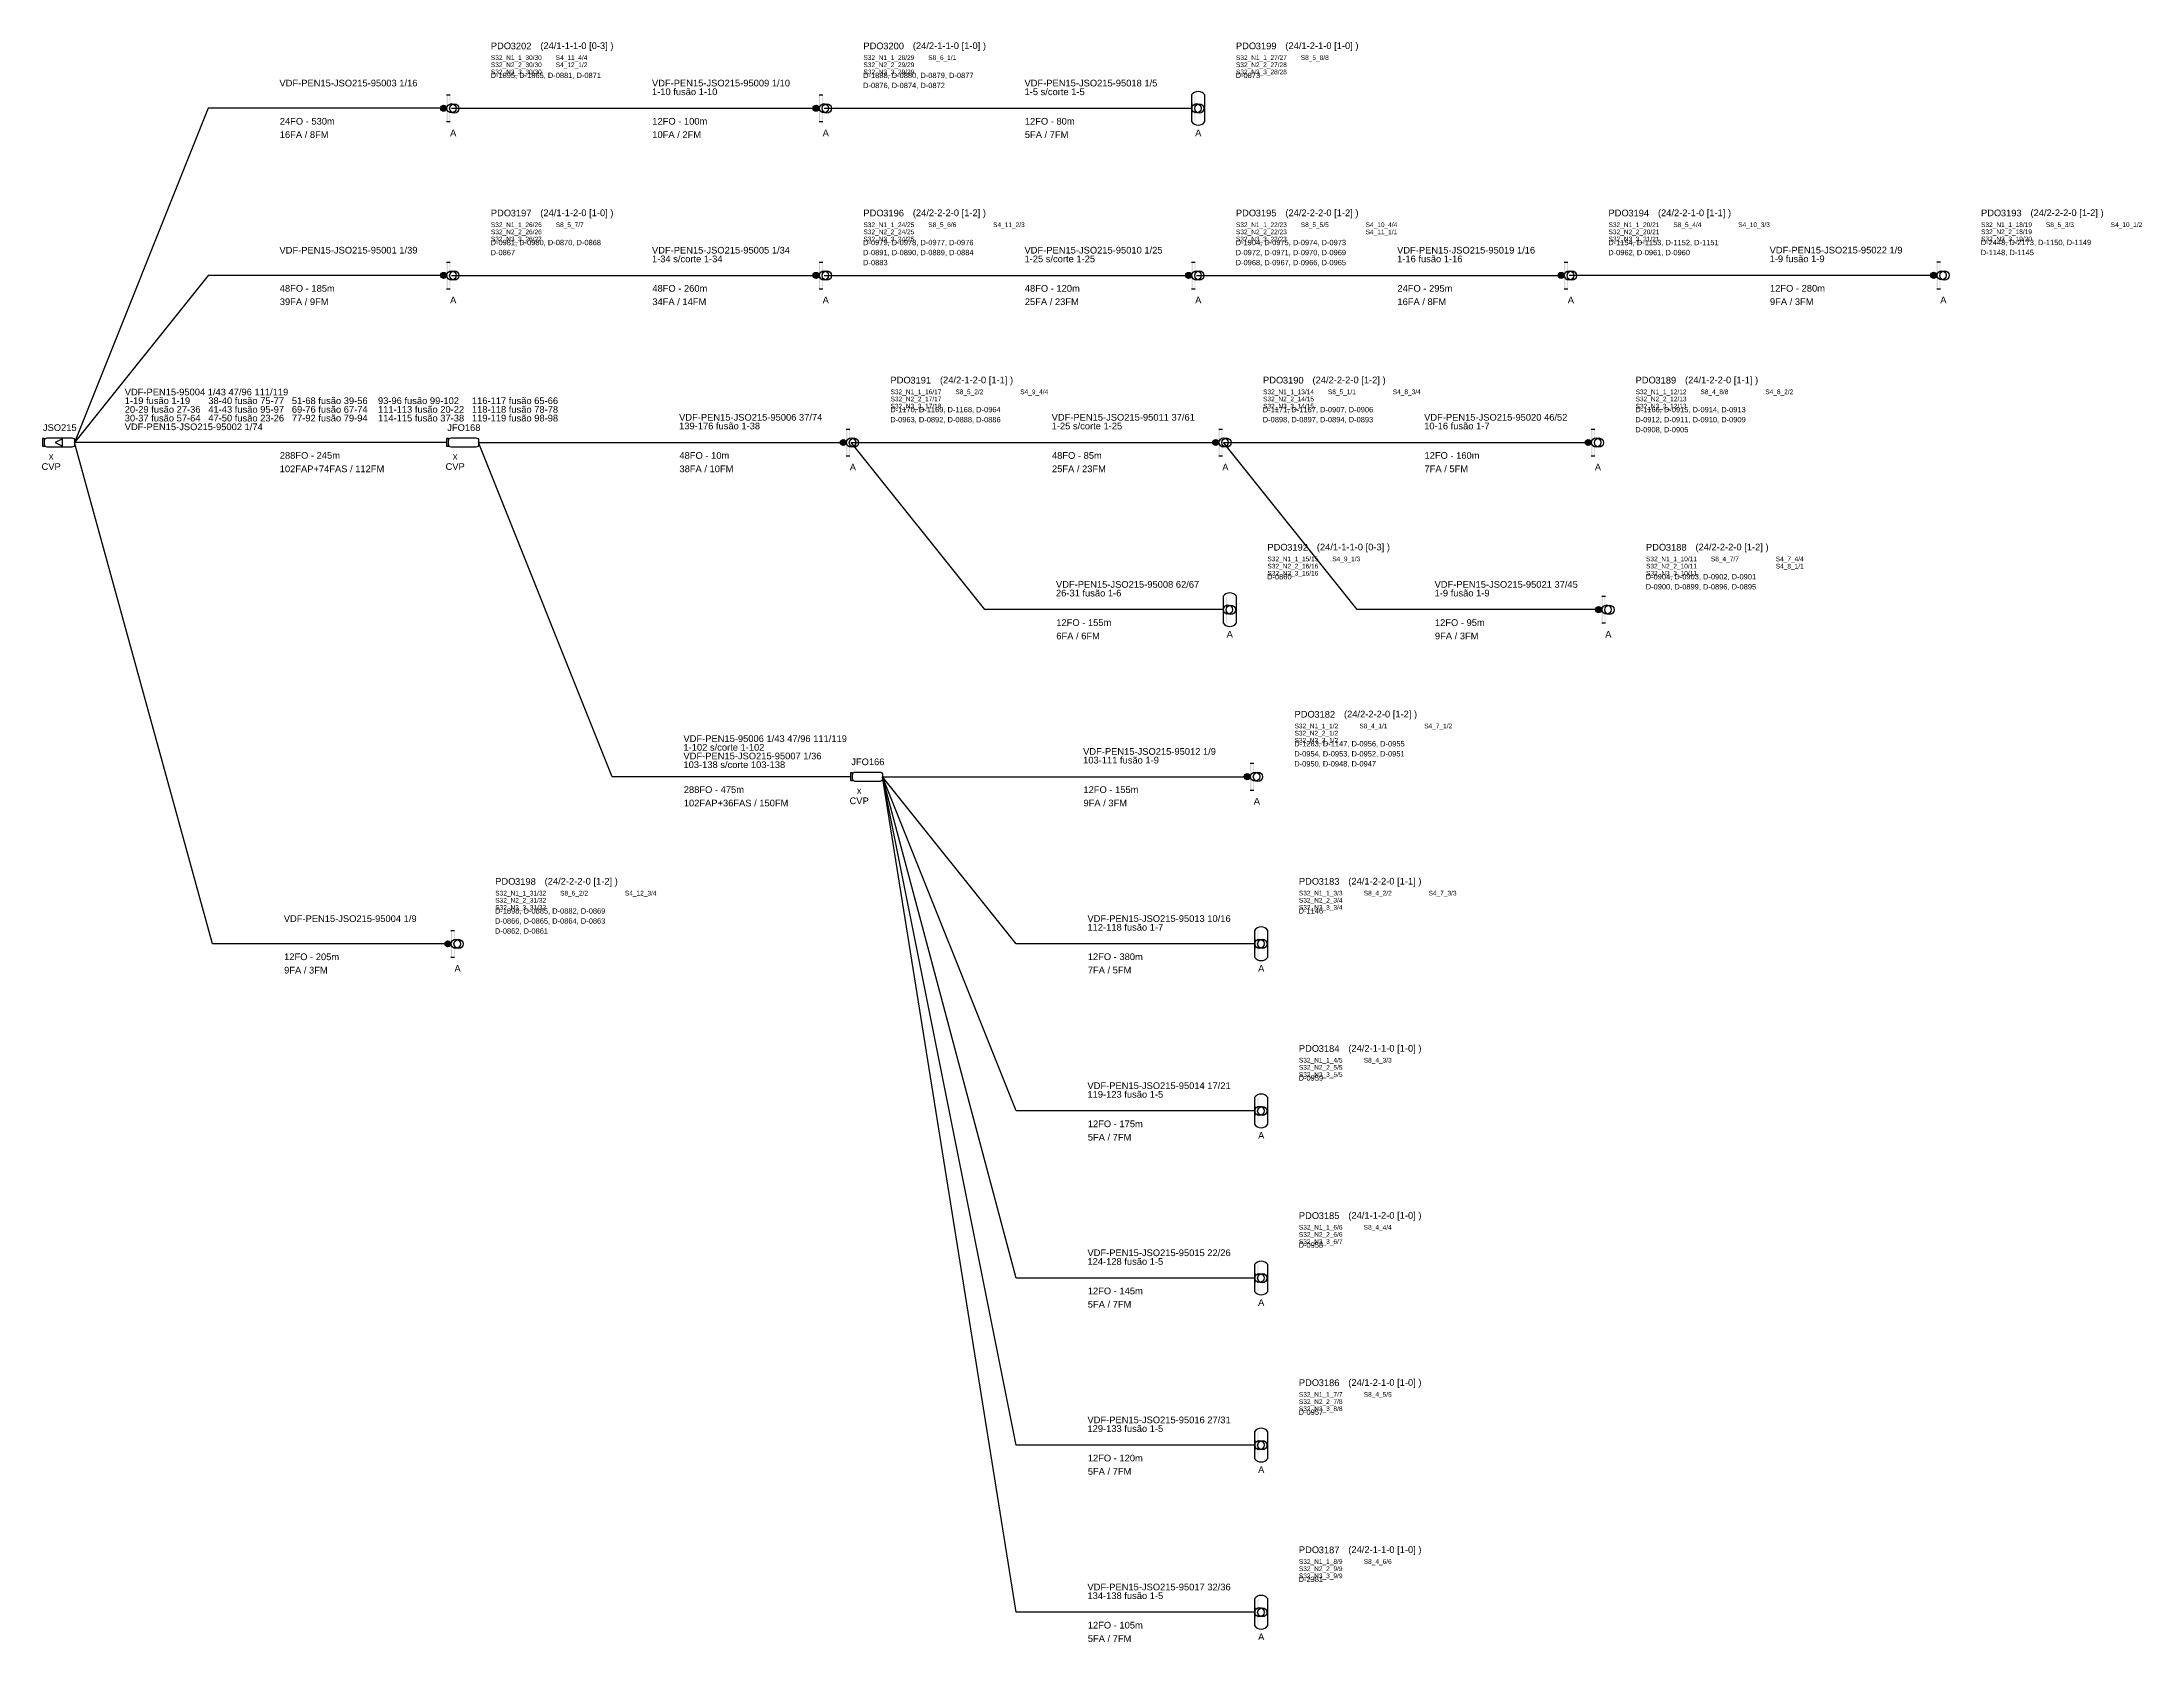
# Model space of a CAD drawing. Header units: millimetres. Extents: x 91 to 406, y 1986 to 2225.
import ezdxf
from ezdxf.enums import TextEntityAlignment as Align
from ezdxf.lldxf.tags import DXFTag

# ---------------------------------------------------------------- set-up
doc = ezdxf.new("R2010")
doc.units = ezdxf.units.MM
doc.layers.get('0').update_dxf_attribs({"lineweight": 5})
for name, color, linetype in [('SINOP_AÉREO', 1, 'AEREO2'), ('SINOP_CONDUTA', 1, 'CONDUTA2'), ('SINOP_JSFO', 1, 'Continuous'), ('SINOP_PDO', 1, 'Continuous')]:
    doc.layers.add(name, color=color, linetype=linetype)
doc.styles.add('VDF', font='arial.ttf', dxfattribs={"height": 0.25})
doc.linetypes.add('AEREO2', pattern='A,1,-1,[6,LinesVod.shx,S=0,R=0,X=0,Y=0],-1,1', length=4)
tags = doc.linetypes.add('CONDUTA2', pattern='A,1,-1,[8,LinesVod.shx,S=1,R=0,X=0,Y=0],-1,1', length=4).pattern_tags.tags
tags[16:17] = [DXFTag(74, 4), DXFTag(75, 0), DXFTag(340, '0'), DXFTag(46, 1.0), DXFTag(50, 0.0), DXFTag(44, 0.0), DXFTag(45, 0.0)]
tags[14:15] = [DXFTag(74, 4), DXFTag(75, 0), DXFTag(340, '0'), DXFTag(46, 1.0), DXFTag(50, 0.0), DXFTag(44, 0.0), DXFTag(45, 0.0)]
tags[4:5] = [DXFTag(74, 4), DXFTag(75, 0), DXFTag(340, '0'), DXFTag(46, 1.0), DXFTag(50, 0.0), DXFTag(44, 0.0), DXFTag(45, 0.0)]

# ---------------------------------------------------------------- blocks, each defined once
blk = doc.blocks.new('*U69')
for points in [[(-4.5, 0.58), (-4.8, 0.58), (-4.8, -0.57), (-4.5, -0.57)], [(-1.8, 0.55), (-2.9, 0), (-1.8, -0.55)]]:
    blk.add_lwpolyline(points, close=True)
blk.add_lwpolyline([(-0.4, -0.7), (-4.1, -0.7, -0.414214), (-4.5, -0.3), (-4.5, 0.3, -0.414214), (-4.1, 0.7), (-0.4, 0.7, -0.414214), (0, 0.3), (0, -0.3, -0.414214)], format="xyb", close=True)
at = {"style": 'VDF'}
for tag, p in [('CABO_001', (-29.8, 2.6)), ('CABO_002', (-29.8, 1.3)), ('CABO_003', (-29.8, 0)), ('CABO_004', (-29.8, -1.3)), ('CABO_005', (-29.8, -2.6)), ('CABO_CAP_COP', (-29.75, -2.44)), ('FA_FM', (-29.75, -4.44))]:
    blk.add_attdef(tag, p, '', height=1, dxfattribs=at)
for tag, p in [('JSO#', (-2.21, 1.73)), ('CVP', (-3.51, -4.1)), ('M', (-3.51, -2.55))]:
    blk.add_attdef(tag, text='', height=1, dxfattribs=at).set_placement(p, align=Align.CENTER)
blk = doc.blocks.new('*U59')
blk.add_lwpolyline([(-4.5, 0.58), (-4.8, 0.58), (-4.8, -0.57), (-4.5, -0.57)], close=True)
blk.add_lwpolyline([(-0.4, -0.7), (-4.1, -0.7, -0.414214), (-4.5, -0.3), (-4.5, 0.3, -0.414214), (-4.1, 0.7), (-0.4, 0.7, -0.414214), (0, 0.3), (0, -0.3, -0.414214)], format="xyb", close=True)
at = {"style": 'VDF'}
for tag, p in [('CABO_001', (-52.94, 7.05)), ('CABO_002', (-52.94, 5.75)), ('CABO_003', (-52.94, 4.45)), ('CABO_004', (-52.94, 3.15)), ('CABO_005', (-52.94, 1.85)), ('CABO_CAP_COP', (-29.75, -2.44)), ('FA_FM', (-29.75, -4.44))]:
    blk.add_attdef(tag, p, '', height=1, dxfattribs=at)
for tag, p in [('JFO#', (-2.25, 1.73)), ('CVP', (-3.51, -4.1)), ('M', (-3.51, -2.55))]:
    blk.add_attdef(tag, text='', height=1, dxfattribs=at).set_placement(p, align=Align.CENTER)
blk = doc.blocks.new('*U60')
blk.add_hatch(color=256).paths.add_polyline_path([(0, 0, 1), (-0.91, 0, 1)])
for p, q in [((0, 2), (0.56, 2)), ((0, -2), (0.56, -2))]:
    blk.add_line(p, q)
blk.add_circle((-0.45, 0), 0.453)
for centre in [(0.74, 0), (1.16, -0.02)]:
    blk.add_ellipse(centre, major_axis=(0, -0.695), ratio=0.99861)
for points in [[(0, 2), (0.15, 2), (0, -2), (0.15, -2)], [(0.46, -2), (0.56, -2), (0.46, 2), (0.56, 2)]]:
    blk.add_solid(points)
at = {"insert": (6.63, 9.84), "char_height": 1, "attachment_point": 1, "style": 'VDF'}
blk.add_mtext_dynamic_manual_height_columns('PDO', width=5.1324, gutter_width=12.5, heights=[0], dxfattribs=at)
at = {"style": 'VDF'}
for tag, p, height in [('JFO_PDO', (9.6, 8.82), 1), ('(CAP/N1-N2-N3-N4)', (14.03, 8.86), 1), ('PP_R', (6.59, 7.32), 0.8), ('SPLITTERS_001', (6.64, 7.23), 0.7), ('SPLITTERS_004', (6.64, 6.16), 0.7), ('FLB', (11.42, 7.32), 0.8), ('SPLITTERS_002', (16.34, 7.23), 0.7), ('SPLITTERS_005', (16.34, 6.16), 0.7), ('SPLITTERS_003', (26.04, 7.23), 0.7), ('SPLITTERS_006', (26.04, 6.15), 0.7), ('CABO_001', (-25, 3.27), 1), ('SPLITTERS_007', (6.64, 5.09), 0.7), ('SPLITTERS_008', (16.33, 5.1), 0.7), ('SPLITTERS_009', (26.03, 5.1), 0.7), ('CABO_002', (-25, 1.97), 1), ('CABO_003', (-25, 0.67), 1), ('CABO_004', (-25, -0.63), 1), ('CABO_005', (-25, -1.93), 1), ('CABO_CAP_COP', (-24.95, -2.44), 1), ('FA_FM', (-24.95, -4.44), 1)]:
    blk.add_attdef(tag, p, '', height=height, dxfattribs=at)
at = {"color": 5, "style": 'VDF'}
for tag, p in [('EDIFICIOS_001', (6.59, 4.52)), ('EDIFICIOS_002', (6.59, 3.02)), ('EDIFICIOS_003', (6.59, 1.52)), ('EDIFICIOS_004', (6.59, 0.02)), ('EDIFICIOS_005', (6.59, -1.46)), ('EDIFICIOS_006', (6.59, -2.92))]:
    blk.add_attdef(tag, p, '', height=0.8, dxfattribs=at)
at = {"style": 'VDF'}
blk.add_attdef('MODELO', text='', height=1, dxfattribs=at).set_placement((1, -4.18), align=Align.CENTER)
blk = doc.blocks.new('*U68')
blk.add_hatch(color=256).paths.add_polyline_path([(0, 0, 1), (-0.91, 0, 1)])
for p, q in [((0, 2), (0.56, 2)), ((0, -2), (0.56, -2))]:
    blk.add_line(p, q)
blk.add_circle((-0.45, 0), 0.453)
for centre in [(0.74, 0), (1.16, -0.02)]:
    blk.add_ellipse(centre, major_axis=(0, -0.695), ratio=0.99861)
for points in [[(0, 2), (0.15, 2), (0, -2), (0.15, -2)], [(0.46, -2), (0.56, -2), (0.46, 2), (0.56, 2)]]:
    blk.add_solid(points)
at = {"insert": (6.63, 9.84), "char_height": 1, "attachment_point": 1, "style": 'VDF'}
blk.add_mtext_dynamic_manual_height_columns('PDO', width=5.1324, gutter_width=12.5, heights=[0], dxfattribs=at)
at = {"style": 'VDF'}
for tag, p, height in [('JFO_PDO', (9.6, 8.82), 1), ('(CAP/N1-N2-N3-N4)', (14.03, 8.86), 1), ('PP_R', (6.59, 7.32), 0.8), ('SPLITTERS_001', (6.64, 7.23), 0.7), ('SPLITTERS_004', (6.64, 6.16), 0.7), ('FLB', (11.42, 7.32), 0.8), ('SPLITTERS_002', (16.34, 7.23), 0.7), ('SPLITTERS_005', (16.34, 6.16), 0.7), ('SPLITTERS_003', (26.04, 7.23), 0.7), ('SPLITTERS_006', (26.04, 6.15), 0.7), ('CABO_001', (-25, 3.27), 1), ('SPLITTERS_007', (6.64, 5.09), 0.7), ('SPLITTERS_008', (16.33, 5.1), 0.7), ('SPLITTERS_009', (26.03, 5.1), 0.7), ('CABO_002', (-25, 1.97), 1), ('CABO_003', (-25, 0.67), 1), ('CABO_004', (-25, -0.63), 1), ('CABO_005', (-25, -1.93), 1), ('CABO_CAP_COP', (-24.95, -2.44), 1), ('FA_FM', (-24.95, -4.44), 1)]:
    blk.add_attdef(tag, p, '', height=height, dxfattribs=at)
at = {"color": 5, "style": 'VDF'}
for tag, p in [('EDIFICIOS_001', (6.59, 4.52)), ('EDIFICIOS_002', (6.59, 3.02)), ('EDIFICIOS_003', (6.59, 1.52)), ('EDIFICIOS_004', (6.59, 0.02)), ('EDIFICIOS_005', (6.59, -1.46)), ('EDIFICIOS_006', (6.59, -2.92))]:
    blk.add_attdef(tag, p, '', height=0.8, dxfattribs=at)
at = {"style": 'VDF'}
blk.add_attdef('MODELO', text='', height=1, dxfattribs=at).set_placement((1, -4.18), align=Align.CENTER)
blk = doc.blocks.new('*U57')
blk.add_hatch(color=256).paths.add_polyline_path([(0, 0, 1), (-0.91, 0, 1)])
for p, q in [((0, 2), (0.56, 2)), ((0, -2), (0.56, -2))]:
    blk.add_line(p, q)
blk.add_circle((-0.45, 0), 0.453)
for centre in [(0.74, 0), (1.16, -0.02)]:
    blk.add_ellipse(centre, major_axis=(0, -0.695), ratio=0.99861)
for points in [[(0, 2), (0.15, 2), (0, -2), (0.15, -2)], [(0.46, -2), (0.56, -2), (0.46, 2), (0.56, 2)]]:
    blk.add_solid(points)
at = {"insert": (6.63, 9.84), "char_height": 1, "attachment_point": 1, "style": 'VDF'}
blk.add_mtext_dynamic_manual_height_columns('PDO', width=5.1324, gutter_width=12.5, heights=[0], dxfattribs=at)
at = {"style": 'VDF'}
for tag, p, height in [('JFO_PDO', (9.6, 8.82), 1), ('(CAP/N1-N2-N3-N4)', (14.03, 8.86), 1), ('PP_R', (6.59, 7.32), 0.8), ('SPLITTERS_001', (6.64, 7.23), 0.7), ('SPLITTERS_004', (6.64, 6.16), 0.7), ('FLB', (11.42, 7.32), 0.8), ('SPLITTERS_002', (16.34, 7.23), 0.7), ('SPLITTERS_005', (16.34, 6.16), 0.7), ('SPLITTERS_003', (26.04, 7.23), 0.7), ('SPLITTERS_006', (26.04, 6.15), 0.7), ('CABO_001', (-25, 3.27), 1), ('SPLITTERS_007', (6.64, 5.09), 0.7), ('SPLITTERS_008', (16.33, 5.1), 0.7), ('SPLITTERS_009', (26.03, 5.1), 0.7), ('CABO_002', (-25, 1.97), 1), ('CABO_003', (-25, 0.67), 1), ('CABO_004', (-25, -0.63), 1), ('CABO_005', (-25, -1.93), 1), ('CABO_CAP_COP', (-24.95, -2.44), 1), ('FA_FM', (-24.95, -4.44), 1)]:
    blk.add_attdef(tag, p, '', height=height, dxfattribs=at)
at = {"color": 5, "style": 'VDF'}
for tag, p in [('EDIFICIOS_001', (6.59, 4.52)), ('EDIFICIOS_002', (6.59, 3.02)), ('EDIFICIOS_003', (6.59, 1.52)), ('EDIFICIOS_004', (6.59, 0.02)), ('EDIFICIOS_005', (6.59, -1.46)), ('EDIFICIOS_006', (6.59, -2.92))]:
    blk.add_attdef(tag, p, '', height=0.8, dxfattribs=at)
at = {"style": 'VDF'}
blk.add_attdef('MODELO', text='', height=1, dxfattribs=at).set_placement((1, -4.18), align=Align.CENTER)
blk = doc.blocks.new('*U58')
blk.add_hatch(color=256).paths.add_polyline_path([(0, 0, 1), (-0.91, 0, 1)])
for p, q in [((0, 2), (0.56, 2)), ((0, -2), (0.56, -2))]:
    blk.add_line(p, q)
blk.add_circle((-0.45, 0), 0.453)
for centre in [(0.74, 0), (1.16, -0.02)]:
    blk.add_ellipse(centre, major_axis=(0, -0.695), ratio=0.99861)
for points in [[(0, 2), (0.15, 2), (0, -2), (0.15, -2)], [(0.46, -2), (0.56, -2), (0.46, 2), (0.56, 2)]]:
    blk.add_solid(points)
at = {"insert": (6.63, 9.84), "char_height": 1, "attachment_point": 1, "style": 'VDF'}
blk.add_mtext_dynamic_manual_height_columns('PDO', width=5.1324, gutter_width=12.5, heights=[0], dxfattribs=at)
at = {"style": 'VDF'}
for tag, p, height in [('JFO_PDO', (9.6, 8.82), 1), ('(CAP/N1-N2-N3-N4)', (14.03, 8.86), 1), ('PP_R', (6.59, 7.32), 0.8), ('SPLITTERS_001', (6.64, 7.23), 0.7), ('SPLITTERS_004', (6.64, 6.16), 0.7), ('FLB', (11.42, 7.32), 0.8), ('SPLITTERS_002', (16.34, 7.23), 0.7), ('SPLITTERS_005', (16.34, 6.16), 0.7), ('SPLITTERS_003', (26.04, 7.23), 0.7), ('SPLITTERS_006', (26.04, 6.15), 0.7), ('CABO_001', (-25, 3.27), 1), ('SPLITTERS_007', (6.64, 5.09), 0.7), ('SPLITTERS_008', (16.33, 5.1), 0.7), ('SPLITTERS_009', (26.03, 5.1), 0.7), ('CABO_002', (-25, 1.97), 1), ('CABO_003', (-25, 0.67), 1), ('CABO_004', (-25, -0.63), 1), ('CABO_005', (-25, -1.93), 1), ('CABO_CAP_COP', (-24.95, -2.44), 1), ('FA_FM', (-24.95, -4.44), 1)]:
    blk.add_attdef(tag, p, '', height=height, dxfattribs=at)
at = {"color": 5, "style": 'VDF'}
for tag, p in [('EDIFICIOS_001', (6.59, 4.52)), ('EDIFICIOS_002', (6.59, 3.02)), ('EDIFICIOS_003', (6.59, 1.52)), ('EDIFICIOS_004', (6.59, 0.02)), ('EDIFICIOS_005', (6.59, -1.46)), ('EDIFICIOS_006', (6.59, -2.92))]:
    blk.add_attdef(tag, p, '', height=0.8, dxfattribs=at)
at = {"style": 'VDF'}
blk.add_attdef('MODELO', text='', height=1, dxfattribs=at).set_placement((1, -4.18), align=Align.CENTER)
blk = doc.blocks.new('*U63')
blk.add_lwpolyline([(2, -2), (2, 2, 0.518632), (0, 2), (0, -2, 0.518632)], format="xyb", close=True)
for centre in [(0.74, 0), (1.16, -0.02)]:
    blk.add_ellipse(centre, major_axis=(0, -0.695), ratio=0.99861)
for points in [[(0, 2), (0.15, 2), (0, -2), (0.15, -2)], [(0, 0.74), (0.15, 0.74), (0, -0.75), (0.15, -0.75)], [(0.46, -2), (0.56, -2), (0.46, 2), (0.56, 2)], [(0.46, -0.75), (0.56, -0.75), (0.46, 0.74), (0.56, 0.74)]]:
    blk.add_solid(points)
at = {"insert": (6.63, 9.84), "char_height": 1, "attachment_point": 1, "style": 'VDF'}
blk.add_mtext_dynamic_manual_height_columns('PDO', width=5.1324, gutter_width=12.5, heights=[0], dxfattribs=at)
at = {"style": 'VDF'}
for tag, p, height in [('JFO_PDO', (9.6, 8.82), 1), ('(CAP/N1-N2-N3-N4)', (14.03, 8.86), 1), ('PP_R', (6.59, 7.32), 0.8), ('SPLITTERS_001', (6.64, 7.23), 0.7), ('SPLITTERS_004', (6.64, 6.16), 0.7), ('FLB', (11.42, 7.32), 0.8), ('SPLITTERS_002', (16.34, 7.23), 0.7), ('SPLITTERS_005', (16.34, 6.16), 0.7), ('SPLITTERS_003', (26.04, 7.23), 0.7), ('SPLITTERS_006', (26.04, 6.15), 0.7), ('CABO_001', (-25, 3.27), 1), ('SPLITTERS_007', (6.64, 5.09), 0.7), ('SPLITTERS_008', (16.33, 5.1), 0.7), ('SPLITTERS_009', (26.03, 5.1), 0.7), ('CABO_002', (-25, 1.97), 1), ('CABO_003', (-25, 0.67), 1), ('CABO_004', (-25, -0.63), 1), ('CABO_005', (-25, -1.93), 1), ('CABO_CAP_COP', (-24.95, -2.44), 1), ('FA_FM', (-24.95, -4.44), 1)]:
    blk.add_attdef(tag, p, '', height=height, dxfattribs=at)
at = {"color": 5, "style": 'VDF'}
for tag, p in [('EDIFICIOS_001', (6.59, 4.52)), ('EDIFICIOS_002', (6.59, 3.02)), ('EDIFICIOS_003', (6.59, 1.52)), ('EDIFICIOS_004', (6.59, 0.02)), ('EDIFICIOS_005', (6.59, -1.46)), ('EDIFICIOS_006', (6.59, -2.92))]:
    blk.add_attdef(tag, p, '', height=0.8, dxfattribs=at)
at = {"style": 'VDF'}
blk.add_attdef('MODELO', text='', height=1, dxfattribs=at).set_placement((1, -4.18), align=Align.CENTER)
blk = doc.blocks.new('*U64')
blk.add_hatch(color=256).paths.add_polyline_path([(0, 0, 1), (-0.91, 0, 1)])
for p, q in [((0, 2), (0.56, 2)), ((0, -2), (0.56, -2))]:
    blk.add_line(p, q)
blk.add_circle((-0.45, 0), 0.453)
for centre in [(0.74, 0), (1.16, -0.02)]:
    blk.add_ellipse(centre, major_axis=(0, -0.695), ratio=0.99861)
for points in [[(0, 2), (0.15, 2), (0, -2), (0.15, -2)], [(0.46, -2), (0.56, -2), (0.46, 2), (0.56, 2)]]:
    blk.add_solid(points)
at = {"insert": (6.63, 9.84), "char_height": 1, "attachment_point": 1, "style": 'VDF'}
blk.add_mtext_dynamic_manual_height_columns('PDO', width=5.1324, gutter_width=12.5, heights=[0], dxfattribs=at)
at = {"style": 'VDF'}
for tag, p, height in [('JFO_PDO', (9.6, 8.82), 1), ('(CAP/N1-N2-N3-N4)', (14.03, 8.86), 1), ('PP_R', (6.59, 7.32), 0.8), ('SPLITTERS_001', (6.64, 7.23), 0.7), ('SPLITTERS_004', (6.64, 6.16), 0.7), ('FLB', (11.42, 7.32), 0.8), ('SPLITTERS_002', (16.34, 7.23), 0.7), ('SPLITTERS_005', (16.34, 6.16), 0.7), ('SPLITTERS_003', (26.04, 7.23), 0.7), ('SPLITTERS_006', (26.04, 6.15), 0.7), ('CABO_001', (-25, 3.27), 1), ('SPLITTERS_007', (6.64, 5.09), 0.7), ('SPLITTERS_008', (16.33, 5.1), 0.7), ('SPLITTERS_009', (26.03, 5.1), 0.7), ('CABO_002', (-25, 1.97), 1), ('CABO_003', (-25, 0.67), 1), ('CABO_004', (-25, -0.63), 1), ('CABO_005', (-25, -1.93), 1), ('CABO_CAP_COP', (-24.95, -2.44), 1), ('FA_FM', (-24.95, -4.44), 1)]:
    blk.add_attdef(tag, p, '', height=height, dxfattribs=at)
at = {"color": 5, "style": 'VDF'}
for tag, p in [('EDIFICIOS_001', (6.59, 4.52)), ('EDIFICIOS_002', (6.59, 3.02)), ('EDIFICIOS_003', (6.59, 1.52)), ('EDIFICIOS_004', (6.59, 0.02)), ('EDIFICIOS_005', (6.59, -1.46)), ('EDIFICIOS_006', (6.59, -2.92))]:
    blk.add_attdef(tag, p, '', height=0.8, dxfattribs=at)
at = {"style": 'VDF'}
blk.add_attdef('MODELO', text='', height=1, dxfattribs=at).set_placement((1, -4.18), align=Align.CENTER)
blk = doc.blocks.new('*U61')
blk.add_hatch(color=256).paths.add_polyline_path([(0, 0, 1), (-0.91, 0, 1)])
for p, q in [((0, 2), (0.56, 2)), ((0, -2), (0.56, -2))]:
    blk.add_line(p, q)
blk.add_circle((-0.45, 0), 0.453)
for centre in [(0.74, 0), (1.16, -0.02)]:
    blk.add_ellipse(centre, major_axis=(0, -0.695), ratio=0.99861)
for points in [[(0, 2), (0.15, 2), (0, -2), (0.15, -2)], [(0.46, -2), (0.56, -2), (0.46, 2), (0.56, 2)]]:
    blk.add_solid(points)
at = {"insert": (6.63, 9.84), "char_height": 1, "attachment_point": 1, "style": 'VDF'}
blk.add_mtext_dynamic_manual_height_columns('PDO', width=5.1324, gutter_width=12.5, heights=[0], dxfattribs=at)
at = {"style": 'VDF'}
for tag, p, height in [('JFO_PDO', (9.6, 8.82), 1), ('(CAP/N1-N2-N3-N4)', (14.03, 8.86), 1), ('PP_R', (6.59, 7.32), 0.8), ('SPLITTERS_001', (6.64, 7.23), 0.7), ('SPLITTERS_004', (6.64, 6.16), 0.7), ('FLB', (11.42, 7.32), 0.8), ('SPLITTERS_002', (16.34, 7.23), 0.7), ('SPLITTERS_005', (16.34, 6.16), 0.7), ('SPLITTERS_003', (26.04, 7.23), 0.7), ('SPLITTERS_006', (26.04, 6.15), 0.7), ('CABO_001', (-25, 3.27), 1), ('SPLITTERS_007', (6.64, 5.09), 0.7), ('SPLITTERS_008', (16.33, 5.1), 0.7), ('SPLITTERS_009', (26.03, 5.1), 0.7), ('CABO_002', (-25, 1.97), 1), ('CABO_003', (-25, 0.67), 1), ('CABO_004', (-25, -0.63), 1), ('CABO_005', (-25, -1.93), 1), ('CABO_CAP_COP', (-24.95, -2.44), 1), ('FA_FM', (-24.95, -4.44), 1)]:
    blk.add_attdef(tag, p, '', height=height, dxfattribs=at)
at = {"color": 5, "style": 'VDF'}
for tag, p in [('EDIFICIOS_001', (6.59, 4.52)), ('EDIFICIOS_002', (6.59, 3.02)), ('EDIFICIOS_003', (6.59, 1.52)), ('EDIFICIOS_004', (6.59, 0.02)), ('EDIFICIOS_005', (6.59, -1.46)), ('EDIFICIOS_006', (6.59, -2.92))]:
    blk.add_attdef(tag, p, '', height=0.8, dxfattribs=at)
at = {"style": 'VDF'}
blk.add_attdef('MODELO', text='', height=1, dxfattribs=at).set_placement((1, -4.18), align=Align.CENTER)
blk = doc.blocks.new('*U62')
blk.add_hatch(color=256).paths.add_polyline_path([(0, 0, 1), (-0.91, 0, 1)])
for p, q in [((0, 2), (0.56, 2)), ((0, -2), (0.56, -2))]:
    blk.add_line(p, q)
blk.add_circle((-0.45, 0), 0.453)
for centre in [(0.74, 0), (1.16, -0.02)]:
    blk.add_ellipse(centre, major_axis=(0, -0.695), ratio=0.99861)
for points in [[(0, 2), (0.15, 2), (0, -2), (0.15, -2)], [(0.46, -2), (0.56, -2), (0.46, 2), (0.56, 2)]]:
    blk.add_solid(points)
at = {"insert": (6.63, 9.84), "char_height": 1, "attachment_point": 1, "style": 'VDF'}
blk.add_mtext_dynamic_manual_height_columns('PDO', width=5.1324, gutter_width=12.5, heights=[0], dxfattribs=at)
at = {"style": 'VDF'}
for tag, p, height in [('JFO_PDO', (9.6, 8.82), 1), ('(CAP/N1-N2-N3-N4)', (14.03, 8.86), 1), ('PP_R', (6.59, 7.32), 0.8), ('SPLITTERS_001', (6.64, 7.23), 0.7), ('SPLITTERS_004', (6.64, 6.16), 0.7), ('FLB', (11.42, 7.32), 0.8), ('SPLITTERS_002', (16.34, 7.23), 0.7), ('SPLITTERS_005', (16.34, 6.16), 0.7), ('SPLITTERS_003', (26.04, 7.23), 0.7), ('SPLITTERS_006', (26.04, 6.15), 0.7), ('CABO_001', (-25, 3.27), 1), ('SPLITTERS_007', (6.64, 5.09), 0.7), ('SPLITTERS_008', (16.33, 5.1), 0.7), ('SPLITTERS_009', (26.03, 5.1), 0.7), ('CABO_002', (-25, 1.97), 1), ('CABO_003', (-25, 0.67), 1), ('CABO_004', (-25, -0.63), 1), ('CABO_005', (-25, -1.93), 1), ('CABO_CAP_COP', (-24.95, -2.44), 1), ('FA_FM', (-24.95, -4.44), 1)]:
    blk.add_attdef(tag, p, '', height=height, dxfattribs=at)
at = {"color": 5, "style": 'VDF'}
for tag, p in [('EDIFICIOS_001', (6.59, 4.52)), ('EDIFICIOS_002', (6.59, 3.02)), ('EDIFICIOS_003', (6.59, 1.52)), ('EDIFICIOS_004', (6.59, 0.02)), ('EDIFICIOS_005', (6.59, -1.46)), ('EDIFICIOS_006', (6.59, -2.92))]:
    blk.add_attdef(tag, p, '', height=0.8, dxfattribs=at)
at = {"style": 'VDF'}
blk.add_attdef('MODELO', text='', height=1, dxfattribs=at).set_placement((1, -4.18), align=Align.CENTER)
blk = doc.blocks.new('*U65')
blk.add_hatch(color=256).paths.add_polyline_path([(0, 0, 1), (-0.91, 0, 1)])
for p, q in [((0, 2), (0.56, 2)), ((0, -2), (0.56, -2))]:
    blk.add_line(p, q)
blk.add_circle((-0.45, 0), 0.453)
for centre in [(0.74, 0), (1.16, -0.02)]:
    blk.add_ellipse(centre, major_axis=(0, -0.695), ratio=0.99861)
for points in [[(0, 2), (0.15, 2), (0, -2), (0.15, -2)], [(0.46, -2), (0.56, -2), (0.46, 2), (0.56, 2)]]:
    blk.add_solid(points)
at = {"insert": (6.63, 9.84), "char_height": 1, "attachment_point": 1, "style": 'VDF'}
blk.add_mtext_dynamic_manual_height_columns('PDO', width=5.1324, gutter_width=12.5, heights=[0], dxfattribs=at)
at = {"style": 'VDF'}
for tag, p, height in [('JFO_PDO', (9.6, 8.82), 1), ('(CAP/N1-N2-N3-N4)', (14.03, 8.86), 1), ('PP_R', (6.59, 7.32), 0.8), ('SPLITTERS_001', (6.64, 7.23), 0.7), ('SPLITTERS_004', (6.64, 6.16), 0.7), ('FLB', (11.42, 7.32), 0.8), ('SPLITTERS_002', (16.34, 7.23), 0.7), ('SPLITTERS_005', (16.34, 6.16), 0.7), ('SPLITTERS_003', (26.04, 7.23), 0.7), ('SPLITTERS_006', (26.04, 6.15), 0.7), ('CABO_001', (-25, 3.27), 1), ('SPLITTERS_007', (6.64, 5.09), 0.7), ('SPLITTERS_008', (16.33, 5.1), 0.7), ('SPLITTERS_009', (26.03, 5.1), 0.7), ('CABO_002', (-25, 1.97), 1), ('CABO_003', (-25, 0.67), 1), ('CABO_004', (-25, -0.63), 1), ('CABO_005', (-25, -1.93), 1), ('CABO_CAP_COP', (-24.95, -2.44), 1), ('FA_FM', (-24.95, -4.44), 1)]:
    blk.add_attdef(tag, p, '', height=height, dxfattribs=at)
at = {"color": 5, "style": 'VDF'}
for tag, p in [('EDIFICIOS_001', (6.59, 4.52)), ('EDIFICIOS_002', (6.59, 3.02)), ('EDIFICIOS_003', (6.59, 1.52)), ('EDIFICIOS_004', (6.59, 0.02)), ('EDIFICIOS_005', (6.59, -1.46)), ('EDIFICIOS_006', (6.59, -2.92))]:
    blk.add_attdef(tag, p, '', height=0.8, dxfattribs=at)
at = {"style": 'VDF'}
blk.add_attdef('MODELO', text='', height=1, dxfattribs=at).set_placement((1, -4.18), align=Align.CENTER)
blk = doc.blocks.new('*U66')
blk.add_hatch(color=256).paths.add_polyline_path([(0, 0, 1), (-0.91, 0, 1)])
for p, q in [((0, 2), (0.56, 2)), ((0, -2), (0.56, -2))]:
    blk.add_line(p, q)
blk.add_circle((-0.45, 0), 0.453)
for centre in [(0.74, 0), (1.16, -0.02)]:
    blk.add_ellipse(centre, major_axis=(0, -0.695), ratio=0.99861)
for points in [[(0, 2), (0.15, 2), (0, -2), (0.15, -2)], [(0.46, -2), (0.56, -2), (0.46, 2), (0.56, 2)]]:
    blk.add_solid(points)
at = {"insert": (6.63, 9.84), "char_height": 1, "attachment_point": 1, "style": 'VDF'}
blk.add_mtext_dynamic_manual_height_columns('PDO', width=5.1324, gutter_width=12.5, heights=[0], dxfattribs=at)
at = {"style": 'VDF'}
for tag, p, height in [('JFO_PDO', (9.6, 8.82), 1), ('(CAP/N1-N2-N3-N4)', (14.03, 8.86), 1), ('PP_R', (6.59, 7.32), 0.8), ('SPLITTERS_001', (6.64, 7.23), 0.7), ('SPLITTERS_004', (6.64, 6.16), 0.7), ('FLB', (11.42, 7.32), 0.8), ('SPLITTERS_002', (16.34, 7.23), 0.7), ('SPLITTERS_005', (16.34, 6.16), 0.7), ('SPLITTERS_003', (26.04, 7.23), 0.7), ('SPLITTERS_006', (26.04, 6.15), 0.7), ('CABO_001', (-25, 3.27), 1), ('SPLITTERS_007', (6.64, 5.09), 0.7), ('SPLITTERS_008', (16.33, 5.1), 0.7), ('SPLITTERS_009', (26.03, 5.1), 0.7), ('CABO_002', (-25, 1.97), 1), ('CABO_003', (-25, 0.67), 1), ('CABO_004', (-25, -0.63), 1), ('CABO_005', (-25, -1.93), 1), ('CABO_CAP_COP', (-24.95, -2.44), 1), ('FA_FM', (-24.95, -4.44), 1)]:
    blk.add_attdef(tag, p, '', height=height, dxfattribs=at)
at = {"color": 5, "style": 'VDF'}
for tag, p in [('EDIFICIOS_001', (6.59, 4.52)), ('EDIFICIOS_002', (6.59, 3.02)), ('EDIFICIOS_003', (6.59, 1.52)), ('EDIFICIOS_004', (6.59, 0.02)), ('EDIFICIOS_005', (6.59, -1.46)), ('EDIFICIOS_006', (6.59, -2.92))]:
    blk.add_attdef(tag, p, '', height=0.8, dxfattribs=at)
at = {"style": 'VDF'}
blk.add_attdef('MODELO', text='', height=1, dxfattribs=at).set_placement((1, -4.18), align=Align.CENTER)
blk = doc.blocks.new('*U67')
blk.add_hatch(color=256).paths.add_polyline_path([(0, 0, 1), (-0.91, 0, 1)])
for p, q in [((0, 2), (0.56, 2)), ((0, -2), (0.56, -2))]:
    blk.add_line(p, q)
blk.add_circle((-0.45, 0), 0.453)
for centre in [(0.74, 0), (1.16, -0.02)]:
    blk.add_ellipse(centre, major_axis=(0, -0.695), ratio=0.99861)
for points in [[(0, 2), (0.15, 2), (0, -2), (0.15, -2)], [(0.46, -2), (0.56, -2), (0.46, 2), (0.56, 2)]]:
    blk.add_solid(points)
at = {"insert": (6.63, 9.84), "char_height": 1, "attachment_point": 1, "style": 'VDF'}
blk.add_mtext_dynamic_manual_height_columns('PDO', width=5.1324, gutter_width=12.5, heights=[0], dxfattribs=at)
at = {"style": 'VDF'}
for tag, p, height in [('JFO_PDO', (9.6, 8.82), 1), ('(CAP/N1-N2-N3-N4)', (14.03, 8.86), 1), ('PP_R', (6.59, 7.32), 0.8), ('SPLITTERS_001', (6.64, 7.23), 0.7), ('SPLITTERS_004', (6.64, 6.16), 0.7), ('FLB', (11.42, 7.32), 0.8), ('SPLITTERS_002', (16.34, 7.23), 0.7), ('SPLITTERS_005', (16.34, 6.16), 0.7), ('SPLITTERS_003', (26.04, 7.23), 0.7), ('SPLITTERS_006', (26.04, 6.15), 0.7), ('CABO_001', (-25, 3.27), 1), ('SPLITTERS_007', (6.64, 5.09), 0.7), ('SPLITTERS_008', (16.33, 5.1), 0.7), ('SPLITTERS_009', (26.03, 5.1), 0.7), ('CABO_002', (-25, 1.97), 1), ('CABO_003', (-25, 0.67), 1), ('CABO_004', (-25, -0.63), 1), ('CABO_005', (-25, -1.93), 1), ('CABO_CAP_COP', (-24.95, -2.44), 1), ('FA_FM', (-24.95, -4.44), 1)]:
    blk.add_attdef(tag, p, '', height=height, dxfattribs=at)
at = {"color": 5, "style": 'VDF'}
for tag, p in [('EDIFICIOS_001', (6.59, 4.52)), ('EDIFICIOS_002', (6.59, 3.02)), ('EDIFICIOS_003', (6.59, 1.52)), ('EDIFICIOS_004', (6.59, 0.02)), ('EDIFICIOS_005', (6.59, -1.46)), ('EDIFICIOS_006', (6.59, -2.92))]:
    blk.add_attdef(tag, p, '', height=0.8, dxfattribs=at)
at = {"style": 'VDF'}
blk.add_attdef('MODELO', text='', height=1, dxfattribs=at).set_placement((1, -4.18), align=Align.CENTER)
blk = doc.blocks.new('*U48')
blk.add_hatch(color=256).paths.add_polyline_path([(0, 0, 1), (-0.91, 0, 1)])
for p, q in [((0, 2), (0.56, 2)), ((0, -2), (0.56, -2))]:
    blk.add_line(p, q)
blk.add_circle((-0.45, 0), 0.453)
for centre in [(0.74, 0), (1.16, -0.02)]:
    blk.add_ellipse(centre, major_axis=(0, -0.695), ratio=0.99861)
for points in [[(0, 2), (0.15, 2), (0, -2), (0.15, -2)], [(0.46, -2), (0.56, -2), (0.46, 2), (0.56, 2)]]:
    blk.add_solid(points)
at = {"insert": (6.63, 9.84), "char_height": 1, "attachment_point": 1, "style": 'VDF'}
blk.add_mtext_dynamic_manual_height_columns('PDO', width=5.1324, gutter_width=12.5, heights=[0], dxfattribs=at)
at = {"style": 'VDF'}
for tag, p, height in [('JFO_PDO', (9.6, 8.82), 1), ('(CAP/N1-N2-N3-N4)', (14.03, 8.86), 1), ('PP_R', (6.59, 7.32), 0.8), ('SPLITTERS_001', (6.64, 7.23), 0.7), ('SPLITTERS_004', (6.64, 6.16), 0.7), ('FLB', (11.42, 7.32), 0.8), ('SPLITTERS_002', (16.34, 7.23), 0.7), ('SPLITTERS_005', (16.34, 6.16), 0.7), ('SPLITTERS_003', (26.04, 7.23), 0.7), ('SPLITTERS_006', (26.04, 6.15), 0.7), ('CABO_001', (-25, 3.27), 1), ('SPLITTERS_007', (6.64, 5.09), 0.7), ('SPLITTERS_008', (16.33, 5.1), 0.7), ('SPLITTERS_009', (26.03, 5.1), 0.7), ('CABO_002', (-25, 1.97), 1), ('CABO_003', (-25, 0.67), 1), ('CABO_004', (-25, -0.63), 1), ('CABO_005', (-25, -1.93), 1), ('CABO_CAP_COP', (-24.95, -2.44), 1), ('FA_FM', (-24.95, -4.44), 1)]:
    blk.add_attdef(tag, p, '', height=height, dxfattribs=at)
at = {"color": 5, "style": 'VDF'}
for tag, p in [('EDIFICIOS_001', (6.59, 4.52)), ('EDIFICIOS_002', (6.59, 3.02)), ('EDIFICIOS_003', (6.59, 1.52)), ('EDIFICIOS_004', (6.59, 0.02)), ('EDIFICIOS_005', (6.59, -1.46)), ('EDIFICIOS_006', (6.59, -2.92))]:
    blk.add_attdef(tag, p, '', height=0.8, dxfattribs=at)
at = {"style": 'VDF'}
blk.add_attdef('MODELO', text='', height=1, dxfattribs=at).set_placement((1, -4.18), align=Align.CENTER)
blk = doc.blocks.new('*U49')
blk.add_hatch(color=256).paths.add_polyline_path([(0, 0, 1), (-0.91, 0, 1)])
for p, q in [((0, 2), (0.56, 2)), ((0, -2), (0.56, -2))]:
    blk.add_line(p, q)
blk.add_circle((-0.45, 0), 0.453)
for centre in [(0.74, 0), (1.16, -0.02)]:
    blk.add_ellipse(centre, major_axis=(0, -0.695), ratio=0.99861)
for points in [[(0, 2), (0.15, 2), (0, -2), (0.15, -2)], [(0.46, -2), (0.56, -2), (0.46, 2), (0.56, 2)]]:
    blk.add_solid(points)
at = {"insert": (6.63, 9.84), "char_height": 1, "attachment_point": 1, "style": 'VDF'}
blk.add_mtext_dynamic_manual_height_columns('PDO', width=5.1324, gutter_width=12.5, heights=[0], dxfattribs=at)
at = {"style": 'VDF'}
for tag, p, height in [('JFO_PDO', (9.6, 8.82), 1), ('(CAP/N1-N2-N3-N4)', (14.03, 8.86), 1), ('PP_R', (6.59, 7.32), 0.8), ('SPLITTERS_001', (6.64, 7.23), 0.7), ('SPLITTERS_004', (6.64, 6.16), 0.7), ('FLB', (11.42, 7.32), 0.8), ('SPLITTERS_002', (16.34, 7.23), 0.7), ('SPLITTERS_005', (16.34, 6.16), 0.7), ('SPLITTERS_003', (26.04, 7.23), 0.7), ('SPLITTERS_006', (26.04, 6.15), 0.7), ('CABO_001', (-25, 3.27), 1), ('SPLITTERS_007', (6.64, 5.09), 0.7), ('SPLITTERS_008', (16.33, 5.1), 0.7), ('SPLITTERS_009', (26.03, 5.1), 0.7), ('CABO_002', (-25, 1.97), 1), ('CABO_003', (-25, 0.67), 1), ('CABO_004', (-25, -0.63), 1), ('CABO_005', (-25, -1.93), 1), ('CABO_CAP_COP', (-24.95, -2.44), 1), ('FA_FM', (-24.95, -4.44), 1)]:
    blk.add_attdef(tag, p, '', height=height, dxfattribs=at)
at = {"color": 5, "style": 'VDF'}
for tag, p in [('EDIFICIOS_001', (6.59, 4.52)), ('EDIFICIOS_002', (6.59, 3.02)), ('EDIFICIOS_003', (6.59, 1.52)), ('EDIFICIOS_004', (6.59, 0.02)), ('EDIFICIOS_005', (6.59, -1.46)), ('EDIFICIOS_006', (6.59, -2.92))]:
    blk.add_attdef(tag, p, '', height=0.8, dxfattribs=at)
at = {"style": 'VDF'}
blk.add_attdef('MODELO', text='', height=1, dxfattribs=at).set_placement((1, -4.18), align=Align.CENTER)
blk = doc.blocks.new('*U55')
blk.add_lwpolyline([(2, -2), (2, 2, 0.518632), (0, 2), (0, -2, 0.518632)], format="xyb", close=True)
for centre in [(0.74, 0), (1.16, -0.02)]:
    blk.add_ellipse(centre, major_axis=(0, -0.695), ratio=0.99861)
for points in [[(0, 2), (0.15, 2), (0, -2), (0.15, -2)], [(0, 0.74), (0.15, 0.74), (0, -0.75), (0.15, -0.75)], [(0.46, -2), (0.56, -2), (0.46, 2), (0.56, 2)], [(0.46, -0.75), (0.56, -0.75), (0.46, 0.74), (0.56, 0.74)]]:
    blk.add_solid(points)
at = {"insert": (6.63, 9.84), "char_height": 1, "attachment_point": 1, "style": 'VDF'}
blk.add_mtext_dynamic_manual_height_columns('PDO', width=5.1324, gutter_width=12.5, heights=[0], dxfattribs=at)
at = {"style": 'VDF'}
for tag, p, height in [('JFO_PDO', (9.6, 8.82), 1), ('(CAP/N1-N2-N3-N4)', (14.03, 8.86), 1), ('PP_R', (6.59, 7.32), 0.8), ('SPLITTERS_001', (6.64, 7.23), 0.7), ('SPLITTERS_004', (6.64, 6.16), 0.7), ('FLB', (11.42, 7.32), 0.8), ('SPLITTERS_002', (16.34, 7.23), 0.7), ('SPLITTERS_005', (16.34, 6.16), 0.7), ('SPLITTERS_003', (26.04, 7.23), 0.7), ('SPLITTERS_006', (26.04, 6.15), 0.7), ('CABO_001', (-25, 3.27), 1), ('SPLITTERS_007', (6.64, 5.09), 0.7), ('SPLITTERS_008', (16.33, 5.1), 0.7), ('SPLITTERS_009', (26.03, 5.1), 0.7), ('CABO_002', (-25, 1.97), 1), ('CABO_003', (-25, 0.67), 1), ('CABO_004', (-25, -0.63), 1), ('CABO_005', (-25, -1.93), 1), ('CABO_CAP_COP', (-24.95, -2.44), 1), ('FA_FM', (-24.95, -4.44), 1)]:
    blk.add_attdef(tag, p, '', height=height, dxfattribs=at)
at = {"color": 5, "style": 'VDF'}
for tag, p in [('EDIFICIOS_001', (6.59, 4.52)), ('EDIFICIOS_002', (6.59, 3.02)), ('EDIFICIOS_003', (6.59, 1.52)), ('EDIFICIOS_004', (6.59, 0.02)), ('EDIFICIOS_005', (6.59, -1.46)), ('EDIFICIOS_006', (6.59, -2.92))]:
    blk.add_attdef(tag, p, '', height=0.8, dxfattribs=at)
at = {"style": 'VDF'}
blk.add_attdef('MODELO', text='', height=1, dxfattribs=at).set_placement((1, -4.18), align=Align.CENTER)
blk = doc.blocks.new('*U56')
blk.add_lwpolyline([(-4.5, 0.58), (-4.8, 0.58), (-4.8, -0.57), (-4.5, -0.57)], close=True)
blk.add_lwpolyline([(-0.4, -0.7), (-4.1, -0.7, -0.414214), (-4.5, -0.3), (-4.5, 0.3, -0.414214), (-4.1, 0.7), (-0.4, 0.7, -0.414214), (0, 0.3), (0, -0.3, -0.414214)], format="xyb", close=True)
at = {"style": 'VDF'}
for tag, p in [('CABO_001', (-29.8, 5.2)), ('CABO_002', (-29.8, 3.9)), ('CABO_003', (-29.8, 2.6)), ('CABO_004', (-29.8, 1.3)), ('CABO_005', (-29.8, 0)), ('CABO_CAP_COP', (-29.75, -2.44)), ('FA_FM', (-29.75, -4.44))]:
    blk.add_attdef(tag, p, '', height=1, dxfattribs=at)
for tag, p in [('JFO#', (-2.25, 1.73)), ('CVP', (-3.51, -4.1)), ('M', (-3.51, -2.55))]:
    blk.add_attdef(tag, text='', height=1, dxfattribs=at).set_placement(p, align=Align.CENTER)
blk = doc.blocks.new('*U53')
blk.add_hatch(color=256).paths.add_polyline_path([(0, 0, 1), (-0.91, 0, 1)])
for p, q in [((0, 2), (0.56, 2)), ((0, -2), (0.56, -2))]:
    blk.add_line(p, q)
blk.add_circle((-0.45, 0), 0.453)
for centre in [(0.74, 0), (1.16, -0.02)]:
    blk.add_ellipse(centre, major_axis=(0, -0.695), ratio=0.99861)
for points in [[(0, 2), (0.15, 2), (0, -2), (0.15, -2)], [(0.46, -2), (0.56, -2), (0.46, 2), (0.56, 2)]]:
    blk.add_solid(points)
at = {"insert": (6.63, 9.84), "char_height": 1, "attachment_point": 1, "style": 'VDF'}
blk.add_mtext_dynamic_manual_height_columns('PDO', width=5.1324, gutter_width=12.5, heights=[0], dxfattribs=at)
at = {"style": 'VDF'}
for tag, p, height in [('JFO_PDO', (9.6, 8.82), 1), ('(CAP/N1-N2-N3-N4)', (14.03, 8.86), 1), ('PP_R', (6.59, 7.32), 0.8), ('SPLITTERS_001', (6.64, 7.23), 0.7), ('SPLITTERS_004', (6.64, 6.16), 0.7), ('FLB', (11.42, 7.32), 0.8), ('SPLITTERS_002', (16.34, 7.23), 0.7), ('SPLITTERS_005', (16.34, 6.16), 0.7), ('SPLITTERS_003', (26.04, 7.23), 0.7), ('SPLITTERS_006', (26.04, 6.15), 0.7), ('CABO_001', (-25, 3.27), 1), ('SPLITTERS_007', (6.64, 5.09), 0.7), ('SPLITTERS_008', (16.33, 5.1), 0.7), ('SPLITTERS_009', (26.03, 5.1), 0.7), ('CABO_002', (-25, 1.97), 1), ('CABO_003', (-25, 0.67), 1), ('CABO_004', (-25, -0.63), 1), ('CABO_005', (-25, -1.93), 1), ('CABO_CAP_COP', (-24.95, -2.44), 1), ('FA_FM', (-24.95, -4.44), 1)]:
    blk.add_attdef(tag, p, '', height=height, dxfattribs=at)
at = {"color": 5, "style": 'VDF'}
for tag, p in [('EDIFICIOS_001', (6.59, 4.52)), ('EDIFICIOS_002', (6.59, 3.02)), ('EDIFICIOS_003', (6.59, 1.52)), ('EDIFICIOS_004', (6.59, 0.02)), ('EDIFICIOS_005', (6.59, -1.46)), ('EDIFICIOS_006', (6.59, -2.92))]:
    blk.add_attdef(tag, p, '', height=0.8, dxfattribs=at)
at = {"style": 'VDF'}
blk.add_attdef('MODELO', text='', height=1, dxfattribs=at).set_placement((1, -4.18), align=Align.CENTER)
blk = doc.blocks.new('*U54')
blk.add_lwpolyline([(2, -2), (2, 2, 0.518632), (0, 2), (0, -2, 0.518632)], format="xyb", close=True)
for centre in [(0.74, 0), (1.16, -0.02)]:
    blk.add_ellipse(centre, major_axis=(0, -0.695), ratio=0.99861)
for points in [[(0, 2), (0.15, 2), (0, -2), (0.15, -2)], [(0, 0.74), (0.15, 0.74), (0, -0.75), (0.15, -0.75)], [(0.46, -2), (0.56, -2), (0.46, 2), (0.56, 2)], [(0.46, -0.75), (0.56, -0.75), (0.46, 0.74), (0.56, 0.74)]]:
    blk.add_solid(points)
at = {"insert": (6.63, 9.84), "char_height": 1, "attachment_point": 1, "style": 'VDF'}
blk.add_mtext_dynamic_manual_height_columns('PDO', width=5.1324, gutter_width=12.5, heights=[0], dxfattribs=at)
at = {"style": 'VDF'}
for tag, p, height in [('JFO_PDO', (9.6, 8.82), 1), ('(CAP/N1-N2-N3-N4)', (14.03, 8.86), 1), ('PP_R', (6.59, 7.32), 0.8), ('SPLITTERS_001', (6.64, 7.23), 0.7), ('SPLITTERS_004', (6.64, 6.16), 0.7), ('FLB', (11.42, 7.32), 0.8), ('SPLITTERS_002', (16.34, 7.23), 0.7), ('SPLITTERS_005', (16.34, 6.16), 0.7), ('SPLITTERS_003', (26.04, 7.23), 0.7), ('SPLITTERS_006', (26.04, 6.15), 0.7), ('CABO_001', (-25, 3.27), 1), ('SPLITTERS_007', (6.64, 5.09), 0.7), ('SPLITTERS_008', (16.33, 5.1), 0.7), ('SPLITTERS_009', (26.03, 5.1), 0.7), ('CABO_002', (-25, 1.97), 1), ('CABO_003', (-25, 0.67), 1), ('CABO_004', (-25, -0.63), 1), ('CABO_005', (-25, -1.93), 1), ('CABO_CAP_COP', (-24.95, -2.44), 1), ('FA_FM', (-24.95, -4.44), 1)]:
    blk.add_attdef(tag, p, '', height=height, dxfattribs=at)
at = {"color": 5, "style": 'VDF'}
for tag, p in [('EDIFICIOS_001', (6.59, 4.52)), ('EDIFICIOS_002', (6.59, 3.02)), ('EDIFICIOS_003', (6.59, 1.52)), ('EDIFICIOS_004', (6.59, 0.02)), ('EDIFICIOS_005', (6.59, -1.46)), ('EDIFICIOS_006', (6.59, -2.92))]:
    blk.add_attdef(tag, p, '', height=0.8, dxfattribs=at)
at = {"style": 'VDF'}
blk.add_attdef('MODELO', text='', height=1, dxfattribs=at).set_placement((1, -4.18), align=Align.CENTER)
blk = doc.blocks.new('*U50')
blk.add_lwpolyline([(2, -2), (2, 2, 0.518632), (0, 2), (0, -2, 0.518632)], format="xyb", close=True)
for centre in [(0.74, 0), (1.16, -0.02)]:
    blk.add_ellipse(centre, major_axis=(0, -0.695), ratio=0.99861)
for points in [[(0, 2), (0.15, 2), (0, -2), (0.15, -2)], [(0, 0.74), (0.15, 0.74), (0, -0.75), (0.15, -0.75)], [(0.46, -2), (0.56, -2), (0.46, 2), (0.56, 2)], [(0.46, -0.75), (0.56, -0.75), (0.46, 0.74), (0.56, 0.74)]]:
    blk.add_solid(points)
at = {"insert": (6.63, 9.84), "char_height": 1, "attachment_point": 1, "style": 'VDF'}
blk.add_mtext_dynamic_manual_height_columns('PDO', width=5.1324, gutter_width=12.5, heights=[0], dxfattribs=at)
at = {"style": 'VDF'}
for tag, p, height in [('JFO_PDO', (9.6, 8.82), 1), ('(CAP/N1-N2-N3-N4)', (14.03, 8.86), 1), ('PP_R', (6.59, 7.32), 0.8), ('SPLITTERS_001', (6.64, 7.23), 0.7), ('SPLITTERS_004', (6.64, 6.16), 0.7), ('FLB', (11.42, 7.32), 0.8), ('SPLITTERS_002', (16.34, 7.23), 0.7), ('SPLITTERS_005', (16.34, 6.16), 0.7), ('SPLITTERS_003', (26.04, 7.23), 0.7), ('SPLITTERS_006', (26.04, 6.15), 0.7), ('CABO_001', (-25, 3.27), 1), ('SPLITTERS_007', (6.64, 5.09), 0.7), ('SPLITTERS_008', (16.33, 5.1), 0.7), ('SPLITTERS_009', (26.03, 5.1), 0.7), ('CABO_002', (-25, 1.97), 1), ('CABO_003', (-25, 0.67), 1), ('CABO_004', (-25, -0.63), 1), ('CABO_005', (-25, -1.93), 1), ('CABO_CAP_COP', (-24.95, -2.44), 1), ('FA_FM', (-24.95, -4.44), 1)]:
    blk.add_attdef(tag, p, '', height=height, dxfattribs=at)
at = {"color": 5, "style": 'VDF'}
for tag, p in [('EDIFICIOS_001', (6.59, 4.52)), ('EDIFICIOS_002', (6.59, 3.02)), ('EDIFICIOS_003', (6.59, 1.52)), ('EDIFICIOS_004', (6.59, 0.02)), ('EDIFICIOS_005', (6.59, -1.46)), ('EDIFICIOS_006', (6.59, -2.92))]:
    blk.add_attdef(tag, p, '', height=0.8, dxfattribs=at)
at = {"style": 'VDF'}
blk.add_attdef('MODELO', text='', height=1, dxfattribs=at).set_placement((1, -4.18), align=Align.CENTER)
blk = doc.blocks.new('*U51')
blk.add_lwpolyline([(2, -2), (2, 2, 0.518632), (0, 2), (0, -2, 0.518632)], format="xyb", close=True)
for centre in [(0.74, 0), (1.16, -0.02)]:
    blk.add_ellipse(centre, major_axis=(0, -0.695), ratio=0.99861)
for points in [[(0, 2), (0.15, 2), (0, -2), (0.15, -2)], [(0, 0.74), (0.15, 0.74), (0, -0.75), (0.15, -0.75)], [(0.46, -2), (0.56, -2), (0.46, 2), (0.56, 2)], [(0.46, -0.75), (0.56, -0.75), (0.46, 0.74), (0.56, 0.74)]]:
    blk.add_solid(points)
at = {"insert": (6.63, 9.84), "char_height": 1, "attachment_point": 1, "style": 'VDF'}
blk.add_mtext_dynamic_manual_height_columns('PDO', width=5.1324, gutter_width=12.5, heights=[0], dxfattribs=at)
at = {"style": 'VDF'}
for tag, p, height in [('JFO_PDO', (9.6, 8.82), 1), ('(CAP/N1-N2-N3-N4)', (14.03, 8.86), 1), ('PP_R', (6.59, 7.32), 0.8), ('SPLITTERS_001', (6.64, 7.23), 0.7), ('SPLITTERS_004', (6.64, 6.16), 0.7), ('FLB', (11.42, 7.32), 0.8), ('SPLITTERS_002', (16.34, 7.23), 0.7), ('SPLITTERS_005', (16.34, 6.16), 0.7), ('SPLITTERS_003', (26.04, 7.23), 0.7), ('SPLITTERS_006', (26.04, 6.15), 0.7), ('CABO_001', (-25, 3.27), 1), ('SPLITTERS_007', (6.64, 5.09), 0.7), ('SPLITTERS_008', (16.33, 5.1), 0.7), ('SPLITTERS_009', (26.03, 5.1), 0.7), ('CABO_002', (-25, 1.97), 1), ('CABO_003', (-25, 0.67), 1), ('CABO_004', (-25, -0.63), 1), ('CABO_005', (-25, -1.93), 1), ('CABO_CAP_COP', (-24.95, -2.44), 1), ('FA_FM', (-24.95, -4.44), 1)]:
    blk.add_attdef(tag, p, '', height=height, dxfattribs=at)
at = {"color": 5, "style": 'VDF'}
for tag, p in [('EDIFICIOS_001', (6.59, 4.52)), ('EDIFICIOS_002', (6.59, 3.02)), ('EDIFICIOS_003', (6.59, 1.52)), ('EDIFICIOS_004', (6.59, 0.02)), ('EDIFICIOS_005', (6.59, -1.46)), ('EDIFICIOS_006', (6.59, -2.92))]:
    blk.add_attdef(tag, p, '', height=0.8, dxfattribs=at)
at = {"style": 'VDF'}
blk.add_attdef('MODELO', text='', height=1, dxfattribs=at).set_placement((1, -4.18), align=Align.CENTER)
blk = doc.blocks.new('*U52')
blk.add_lwpolyline([(2, -2), (2, 2, 0.518632), (0, 2), (0, -2, 0.518632)], format="xyb", close=True)
for centre in [(0.74, 0), (1.16, -0.02)]:
    blk.add_ellipse(centre, major_axis=(0, -0.695), ratio=0.99861)
for points in [[(0, 2), (0.15, 2), (0, -2), (0.15, -2)], [(0, 0.74), (0.15, 0.74), (0, -0.75), (0.15, -0.75)], [(0.46, -2), (0.56, -2), (0.46, 2), (0.56, 2)], [(0.46, -0.75), (0.56, -0.75), (0.46, 0.74), (0.56, 0.74)]]:
    blk.add_solid(points)
at = {"insert": (6.63, 9.84), "char_height": 1, "attachment_point": 1, "style": 'VDF'}
blk.add_mtext_dynamic_manual_height_columns('PDO', width=5.1324, gutter_width=12.5, heights=[0], dxfattribs=at)
at = {"style": 'VDF'}
for tag, p, height in [('JFO_PDO', (9.6, 8.82), 1), ('(CAP/N1-N2-N3-N4)', (14.03, 8.86), 1), ('PP_R', (6.59, 7.32), 0.8), ('SPLITTERS_001', (6.64, 7.23), 0.7), ('SPLITTERS_004', (6.64, 6.16), 0.7), ('FLB', (11.42, 7.32), 0.8), ('SPLITTERS_002', (16.34, 7.23), 0.7), ('SPLITTERS_005', (16.34, 6.16), 0.7), ('SPLITTERS_003', (26.04, 7.23), 0.7), ('SPLITTERS_006', (26.04, 6.15), 0.7), ('CABO_001', (-25, 3.27), 1), ('SPLITTERS_007', (6.64, 5.09), 0.7), ('SPLITTERS_008', (16.33, 5.1), 0.7), ('SPLITTERS_009', (26.03, 5.1), 0.7), ('CABO_002', (-25, 1.97), 1), ('CABO_003', (-25, 0.67), 1), ('CABO_004', (-25, -0.63), 1), ('CABO_005', (-25, -1.93), 1), ('CABO_CAP_COP', (-24.95, -2.44), 1), ('FA_FM', (-24.95, -4.44), 1)]:
    blk.add_attdef(tag, p, '', height=height, dxfattribs=at)
at = {"color": 5, "style": 'VDF'}
for tag, p in [('EDIFICIOS_001', (6.59, 4.52)), ('EDIFICIOS_002', (6.59, 3.02)), ('EDIFICIOS_003', (6.59, 1.52)), ('EDIFICIOS_004', (6.59, 0.02)), ('EDIFICIOS_005', (6.59, -1.46)), ('EDIFICIOS_006', (6.59, -2.92))]:
    blk.add_attdef(tag, p, '', height=0.8, dxfattribs=at)
at = {"style": 'VDF'}
blk.add_attdef('MODELO', text='', height=1, dxfattribs=at).set_placement((1, -4.18), align=Align.CENTER)
blk = doc.blocks.new('*U47')
blk.add_lwpolyline([(2, -2), (2, 2, 0.518632), (0, 2), (0, -2, 0.518632)], format="xyb", close=True)
for centre in [(0.74, 0), (1.16, -0.02)]:
    blk.add_ellipse(centre, major_axis=(0, -0.695), ratio=0.99861)
for points in [[(0, 2), (0.15, 2), (0, -2), (0.15, -2)], [(0, 0.74), (0.15, 0.74), (0, -0.75), (0.15, -0.75)], [(0.46, -2), (0.56, -2), (0.46, 2), (0.56, 2)], [(0.46, -0.75), (0.56, -0.75), (0.46, 0.74), (0.56, 0.74)]]:
    blk.add_solid(points)
at = {"insert": (6.63, 9.84), "char_height": 1, "attachment_point": 1, "style": 'VDF'}
blk.add_mtext_dynamic_manual_height_columns('PDO', width=5.1324, gutter_width=12.5, heights=[0], dxfattribs=at)
at = {"style": 'VDF'}
for tag, p, height in [('JFO_PDO', (9.6, 8.82), 1), ('(CAP/N1-N2-N3-N4)', (14.03, 8.86), 1), ('PP_R', (6.59, 7.32), 0.8), ('SPLITTERS_001', (6.64, 7.23), 0.7), ('SPLITTERS_004', (6.64, 6.16), 0.7), ('FLB', (11.42, 7.32), 0.8), ('SPLITTERS_002', (16.34, 7.23), 0.7), ('SPLITTERS_005', (16.34, 6.16), 0.7), ('SPLITTERS_003', (26.04, 7.23), 0.7), ('SPLITTERS_006', (26.04, 6.15), 0.7), ('CABO_001', (-25, 3.27), 1), ('SPLITTERS_007', (6.64, 5.09), 0.7), ('SPLITTERS_008', (16.33, 5.1), 0.7), ('SPLITTERS_009', (26.03, 5.1), 0.7), ('CABO_002', (-25, 1.97), 1), ('CABO_003', (-25, 0.67), 1), ('CABO_004', (-25, -0.63), 1), ('CABO_005', (-25, -1.93), 1), ('CABO_CAP_COP', (-24.95, -2.44), 1), ('FA_FM', (-24.95, -4.44), 1)]:
    blk.add_attdef(tag, p, '', height=height, dxfattribs=at)
at = {"color": 5, "style": 'VDF'}
for tag, p in [('EDIFICIOS_001', (6.59, 4.52)), ('EDIFICIOS_002', (6.59, 3.02)), ('EDIFICIOS_003', (6.59, 1.52)), ('EDIFICIOS_004', (6.59, 0.02)), ('EDIFICIOS_005', (6.59, -1.46)), ('EDIFICIOS_006', (6.59, -2.92))]:
    blk.add_attdef(tag, p, '', height=0.8, dxfattribs=at)
at = {"style": 'VDF'}
blk.add_attdef('MODELO', text='', height=1, dxfattribs=at).set_placement((1, -4.18), align=Align.CENTER)

msp = doc.modelspace()

# ---------------------------------------------------------------- linework, layer by layer
at = {"layer": 'SINOP_AÉREO', "linetype": 'AEREO2'}
for points in [[(152.56, 2215.34), (207.56, 2215.34)], [(151.82, 2190.34), (116.16, 2190.34), (96.16, 2165.34)], [(152.56, 2190.34), (207.56, 2190.34)], [(208.3, 2190.34), (263.3, 2190.34)], [(264.05, 2190.34), (319.05, 2190.34)], [(319.79, 2190.35), (374.79, 2190.35)], [(152.47, 2090.34), (116.82, 2090.34), (96.16, 2165.34)], [(156.62, 2165.34), (211.62, 2165.34)], [(212.36, 2165.34), (267.36, 2165.34)], [(268.01, 2140.34), (232.36, 2140.34), (212.36, 2165.34)], [(268.1, 2165.34), (323.1, 2165.34)], [(323.76, 2140.34), (288.1, 2140.34), (268.1, 2165.34)], [(272.72, 2015.34), (237.07, 2015.34), (217.07, 2115.34)], [(272.72, 1990.34), (237.07, 1990.34), (217.07, 2115.34)]]:
    msp.add_lwpolyline(points, dxfattribs=at)
at = {"layer": 'SINOP_CONDUTA', "linetype": 'CONDUTA2'}
for points in [[(151.82, 2215.34), (116.16, 2215.34), (96.16, 2165.34)], [(208.3, 2215.34), (263.3, 2215.34)], [(151.82, 2165.34), (96.16, 2165.34)], [(212.27, 2115.34), (176.62, 2115.34), (156.62, 2165.34)], [(217.07, 2115.34), (272.07, 2115.34)], [(272.72, 2090.34), (237.07, 2090.34), (217.07, 2115.34)], [(272.72, 2065.34), (237.07, 2065.34), (217.07, 2115.34)], [(272.72, 2040.34), (237.07, 2040.34), (217.07, 2115.34)]]:
    msp.add_lwpolyline(points, dxfattribs=at)

# ---------------------------------------------------------------- block references
at = {"layer": 'SINOP_JSFO', "color": 4}
ref = msp.add_blockref('*U59', (156.62, 2165.34), dxfattribs=at)
ref.add_attrib('CABO_001', 'VDF-PEN15-95004 1/43 47/96 111/119', (103.67, 2172.39), dxfattribs={"layer": '0', "height": 1, "style": 'VDF'})
ref.add_attrib('CABO_002', '1-19 fusão 1-19       38-40 fusão 75-77   51-68 fusão 39-56    93-96 fusão 99-102     116-117 fusão 65-66', (103.67, 2171.09), dxfattribs={"layer": '0', "height": 1, "style": 'VDF'})
ref.add_attrib('CABO_003', '20-29 fusão 27-36   41-43 fusão 95-97   69-76 fusão 67-74    111-113 fusão 20-22   118-118 fusão 78-78', (103.67, 2169.79), dxfattribs={"layer": '0', "height": 1, "style": 'VDF'})
ref.add_attrib('CABO_004', '30-37 fusão 57-64   47-50 fusão 23-26   77-92 fusão 79-94    114-115 fusão 37-38   119-119 fusão 98-98', (103.67, 2168.49), dxfattribs={"layer": '0', "height": 1, "style": 'VDF'})
ref.add_attrib('CABO_005', 'VDF-PEN15-JSO215-95002 1/74', (103.67, 2167.19), dxfattribs={"layer": '0', "height": 1, "style": 'VDF'})
ref.add_attrib('FA_FM', '102FAP+74FAS / 112FM', (126.86, 2160.9), dxfattribs={"layer": '0', "height": 1, "style": 'VDF'})
ref.add_attrib('CABO_CAP_COP', '288FO - 245m', (126.87, 2162.91), dxfattribs={"layer": '0', "height": 1, "style": 'VDF'})
ref.add_attrib('M', 'x', dxfattribs={"layer": '0', "height": 1, "style": 'VDF'}).set_placement((153.11, 2162.79), align=Align.CENTER)
ref.add_attrib('JSO#JFO', 'JFO168', dxfattribs={"layer": '0', "height": 1, "style": 'VDF'}).set_placement((154.41, 2167.07), align=Align.CENTER)
ref.add_attrib('CVP', 'CVP', dxfattribs={"layer": '0', "height": 1, "style": 'VDF'}).set_placement((153.11, 2161.24), align=Align.CENTER)
ref = msp.add_blockref('*U69', (96.16, 2165.34), dxfattribs=at)
ref.add_attrib('M', 'x', dxfattribs={"layer": '0', "height": 1, "style": 'VDF'}).set_placement((92.66, 2162.79), align=Align.CENTER)
ref.add_attrib('JSO#JFO', 'JSO215', dxfattribs={"layer": '0', "height": 1, "style": 'VDF'}).set_placement((93.95, 2167.07), align=Align.CENTER)
ref.add_attrib('CVP', 'CVP', dxfattribs={"layer": '0', "height": 1, "style": 'VDF'}).set_placement((92.66, 2161.24), align=Align.CENTER)
ref = msp.add_blockref('*U56', (217.07, 2115.34), dxfattribs=at)
ref.add_attrib('CABO_001', 'VDF-PEN15-95006 1/43 47/96 111/119', (187.27, 2120.54), dxfattribs={"layer": '0', "height": 1, "style": 'VDF'})
ref.add_attrib('CABO_002', '1-102 s/corte 1-102', (187.27, 2119.24), dxfattribs={"layer": '0', "height": 1, "style": 'VDF'})
ref.add_attrib('CABO_003', 'VDF-PEN15-JSO215-95007 1/36', (187.27, 2117.94), dxfattribs={"layer": '0', "height": 1, "style": 'VDF'})
ref.add_attrib('CABO_004', '103-138 s/corte 103-138', (187.27, 2116.64), dxfattribs={"layer": '0', "height": 1, "style": 'VDF'})
ref.add_attrib('FA_FM', '102FAP+36FAS / 150FM', (187.32, 2110.9), dxfattribs={"layer": '0', "height": 1, "style": 'VDF'})
ref.add_attrib('CABO_CAP_COP', '288FO - 475m', (187.32, 2112.91), dxfattribs={"layer": '0', "height": 1, "style": 'VDF'})
ref.add_attrib('M', 'x', dxfattribs={"layer": '0', "height": 1, "style": 'VDF'}).set_placement((213.56, 2112.79), align=Align.CENTER)
ref.add_attrib('JSO#JFO', 'JFO166', dxfattribs={"layer": '0', "height": 1, "style": 'VDF'}).set_placement((214.86, 2117.07), align=Align.CENTER)
ref.add_attrib('CVP', 'CVP', dxfattribs={"layer": '0', "height": 1, "style": 'VDF'}).set_placement((213.56, 2111.24), align=Align.CENTER)
at = {"layer": 'SINOP_PDO'}
for name, p, values in [('*U57', (151.82, 2215.34), {'JFO_PDO': '3202', 'MODELO': 'A', 'CABO_001': 'VDF-PEN15-JSO215-95003 1/16', 'FA_FM': '16FA / 8FM', 'CABO_CAP_COP': '24FO - 530m', '(CAP/N1-N2-N3-N4)': '(24/1-1-1-0 [0-3] )', 'SPLITTERS_001': 'S32_N1_1_30/30', 'SPLITTERS_002': 'S4_11_4/4', 'SPLITTERS_004': 'S32_N2_2_30/30', 'SPLITTERS_005': 'S4_12_1/2', 'SPLITTERS_007': 'S32_N3_3_30/30', 'EDIFICIOS_001': 'D-1895, D-1865, D-0881, D-0871'}), ('*U58', (207.56, 2215.34), {'JFO_PDO': '3200', 'MODELO': 'A', 'CABO_001': 'VDF-PEN15-JSO215-95009 1/10', 'CABO_002': '1-10 fusão 1-10', 'FA_FM': '10FA / 2FM', 'CABO_CAP_COP': '12FO - 100m', '(CAP/N1-N2-N3-N4)': '(24/2-1-1-0 [1-0] )', 'SPLITTERS_001': 'S32_N1_1_28/29', 'SPLITTERS_002': 'S8_6_1/1', 'SPLITTERS_004': 'S32_N2_2_29/29', 'SPLITTERS_007': 'S32_N3_3_29/29', 'EDIFICIOS_001': 'D-1888, D-0880, D-0879, D-0877', 'EDIFICIOS_002': 'D-0876, D-0874, D-0872'}), ('*U63', (263.3, 2215.34), {'JFO_PDO': '3199', 'MODELO': 'A', 'CABO_001': 'VDF-PEN15-JSO215-95018 1/5', 'CABO_002': '1-5 s/corte 1-5', 'FA_FM': '5FA / 7FM', 'CABO_CAP_COP': '12FO - 80m', '(CAP/N1-N2-N3-N4)': '(24/1-2-1-0 [1-0] )', 'SPLITTERS_001': 'S32_N1_1_27/27', 'SPLITTERS_002': 'S8_5_8/8', 'SPLITTERS_004': 'S32_N2_2_27/28', 'SPLITTERS_007': 'S32_N3_3_28/28', 'EDIFICIOS_001': 'D-0873'}), ('*U60', (151.82, 2190.34), {'JFO_PDO': '3197', 'MODELO': 'A', 'CABO_001': 'VDF-PEN15-JSO215-95001 1/39', 'FA_FM': '39FA / 9FM', 'CABO_CAP_COP': '48FO - 185m', '(CAP/N1-N2-N3-N4)': '(24/1-1-2-0 [1-0] )', 'SPLITTERS_001': 'S32_N1_1_26/26', 'SPLITTERS_002': 'S8_5_7/7', 'SPLITTERS_004': 'S32_N2_2_26/26', 'SPLITTERS_007': 'S32_N3_3_26/27', 'EDIFICIOS_001': 'D-0981, D-0980, D-0870, D-0868', 'EDIFICIOS_002': 'D-0867'}), ('*U64', (207.56, 2190.34), {'JFO_PDO': '3196', 'MODELO': 'A', 'CABO_001': 'VDF-PEN15-JSO215-95005 1/34', 'CABO_002': '1-34 s/corte 1-34', 'FA_FM': '34FA / 14FM', 'CABO_CAP_COP': '48FO - 260m', '(CAP/N1-N2-N3-N4)': '(24/2-2-2-0 [1-2] )', 'SPLITTERS_001': 'S32_N1_1_24/25', 'SPLITTERS_002': 'S8_5_6/6', 'SPLITTERS_003': 'S4_11_2/3', 'SPLITTERS_004': 'S32_N2_2_24/25', 'SPLITTERS_007': 'S32_N3_3_24/25', 'EDIFICIOS_001': 'D-0979, D-0978, D-0977, D-0976', 'EDIFICIOS_002': 'D-0891, D-0890, D-0889, D-0884', 'EDIFICIOS_003': 'D-0883'}), ('*U61', (263.3, 2190.34), {'JFO_PDO': '3195', 'MODELO': 'A', 'CABO_001': 'VDF-PEN15-JSO215-95010 1/25', 'CABO_002': '1-25 s/corte 1-25', 'FA_FM': '25FA / 23FM', 'CABO_CAP_COP': '48FO - 120m', '(CAP/N1-N2-N3-N4)': '(24/2-2-2-0 [1-2] )', 'SPLITTERS_001': 'S32_N1_1_22/23', 'SPLITTERS_002': 'S8_5_5/5', 'SPLITTERS_003': 'S4_10_4/4', 'SPLITTERS_004': 'S32_N2_2_22/23', 'SPLITTERS_006': 'S4_11_1/1', 'SPLITTERS_007': 'S32_N3_3_22/23', 'EDIFICIOS_001': 'D-1904, D-0975, D-0974, D-0973', 'EDIFICIOS_002': 'D-0972, D-0971, D-0970, D-0969', 'EDIFICIOS_003': 'D-0968, D-0967, D-0966, D-0965'}), ('*U62', (319.05, 2190.34), {'JFO_PDO': '3194', 'MODELO': 'A', 'CABO_001': 'VDF-PEN15-JSO215-95019 1/16', 'CABO_002': '1-16 fusão 1-16', 'FA_FM': '16FA / 8FM', 'CABO_CAP_COP': '24FO - 295m', '(CAP/N1-N2-N3-N4)': '(24/2-2-1-0 [1-1] )', 'SPLITTERS_001': 'S32_N1_1_20/21', 'SPLITTERS_002': 'S8_5_4/4', 'SPLITTERS_003': 'S4_10_3/3', 'SPLITTERS_004': 'S32_N2_2_20/21', 'SPLITTERS_007': 'S32_N3_3_21/21', 'EDIFICIOS_001': 'D-1154, D-1153, D-1152, D-1151', 'EDIFICIOS_002': 'D-0962, D-0961, D-0960'}), ('*U65', (374.79, 2190.35), {'JFO_PDO': '3193', 'MODELO': 'A', 'CABO_001': 'VDF-PEN15-JSO215-95022 1/9', 'CABO_002': '1-9 fusão 1-9', 'FA_FM': '9FA / 3FM', 'CABO_CAP_COP': '12FO - 280m', '(CAP/N1-N2-N3-N4)': '(24/2-2-2-0 [1-2] )', 'SPLITTERS_001': 'S32_N1_1_18/19', 'SPLITTERS_002': 'S8_5_3/3', 'SPLITTERS_003': 'S4_10_1/2', 'SPLITTERS_004': 'S32_N2_2_18/19', 'SPLITTERS_007': 'S32_N3_3_19/20', 'EDIFICIOS_001': 'D-2448, D-2173, D-1150, D-1149', 'EDIFICIOS_002': 'D-1148, D-1145'}), ('*U66', (211.62, 2165.34), {'JFO_PDO': '3191', 'MODELO': 'A', 'CABO_001': 'VDF-PEN15-JSO215-95006 37/74', 'CABO_002': '139-176 fusão 1-38', 'FA_FM': '38FA / 10FM', 'CABO_CAP_COP': '48FO - 10m', '(CAP/N1-N2-N3-N4)': '(24/2-1-2-0 [1-1] )', 'SPLITTERS_001': 'S32_N1_1_16/17', 'SPLITTERS_002': 'S8_5_2/2', 'SPLITTERS_003': 'S4_9_4/4', 'SPLITTERS_004': 'S32_N2_2_17/17', 'SPLITTERS_007': 'S32_N3_3_17/18', 'EDIFICIOS_001': 'D-1170, D-1169, D-1168, D-0964', 'EDIFICIOS_002': 'D-0963, D-0892, D-0888, D-0886'}), ('*U67', (267.36, 2165.34), {'JFO_PDO': '3190', 'MODELO': 'A', 'CABO_001': 'VDF-PEN15-JSO215-95011 37/61', 'CABO_002': '1-25 s/corte 1-25', 'FA_FM': '25FA / 23FM', 'CABO_CAP_COP': '48FO - 85m', '(CAP/N1-N2-N3-N4)': '(24/2-2-2-0 [1-2] )', 'SPLITTERS_001': 'S32_N1_1_13/14', 'SPLITTERS_002': 'S8_5_1/1', 'SPLITTERS_003': 'S4_8_3/4', 'SPLITTERS_004': 'S32_N2_2_14/15', 'SPLITTERS_007': 'S32_N3_3_14/15', 'EDIFICIOS_001': 'D-1171, D-1167, D-0907, D-0906', 'EDIFICIOS_002': 'D-0898, D-0897, D-0894, D-0893'}), ('*U48', (323.1, 2165.34), {'JFO_PDO': '3189', 'MODELO': 'A', 'CABO_001': 'VDF-PEN15-JSO215-95020 46/52', 'CABO_002': '10-16 fusão 1-7', 'FA_FM': '7FA / 5FM', 'CABO_CAP_COP': '12FO - 160m', '(CAP/N1-N2-N3-N4)': '(24/1-2-2-0 [1-1] )', 'SPLITTERS_001': 'S32_N1_1_12/12', 'SPLITTERS_002': 'S8_4_8/8', 'SPLITTERS_003': 'S4_8_2/2', 'SPLITTERS_004': 'S32_N2_2_12/13', 'SPLITTERS_007': 'S32_N3_3_12/13', 'EDIFICIOS_001': 'D-1166, D-0915, D-0914, D-0913', 'EDIFICIOS_002': 'D-0912, D-0911, D-0910, D-0909', 'EDIFICIOS_003': 'D-0908, D-0905'}), ('*U55', (268.01, 2140.34), {'JFO_PDO': '3192', 'MODELO': 'A', 'CABO_001': 'VDF-PEN15-JSO215-95008 62/67', 'CABO_002': '26-31 fusão 1-6', 'FA_FM': '6FA / 6FM', 'CABO_CAP_COP': '12FO - 155m', '(CAP/N1-N2-N3-N4)': '(24/1-1-1-0 [0-3] )', 'SPLITTERS_001': 'S32_N1_1_15/15', 'SPLITTERS_002': 'S4_9_1/3', 'SPLITTERS_004': 'S32_N2_2_16/16', 'SPLITTERS_007': 'S32_N3_3_16/16', 'EDIFICIOS_001': 'D-0860'}), ('*U49', (324.66, 2140.34), {'JFO_PDO': '3188', 'MODELO': 'A', 'CABO_001': 'VDF-PEN15-JSO215-95021 37/45', 'CABO_002': '1-9 fusão 1-9', 'FA_FM': '9FA / 3FM', 'CABO_CAP_COP': '12FO - 95m', '(CAP/N1-N2-N3-N4)': '(24/2-2-2-0 [1-2] )', 'SPLITTERS_001': 'S32_N1_1_10/11', 'SPLITTERS_002': 'S8_4_7/7', 'SPLITTERS_003': 'S4_7_4/4', 'SPLITTERS_004': 'S32_N2_2_10/11', 'SPLITTERS_006': 'S4_8_1/1', 'SPLITTERS_007': 'S32_N3_3_10/11', 'EDIFICIOS_001': 'D-0904, D-0903, D-0902, D-0901', 'EDIFICIOS_002': 'D-0900, D-0899, D-0896, D-0895'}), ('*U53', (272.07, 2115.35), {'JFO_PDO': '3182', 'MODELO': 'A', 'CABO_001': 'VDF-PEN15-JSO215-95012 1/9', 'CABO_002': '103-111 fusão 1-9', 'FA_FM': '9FA / 3FM', 'CABO_CAP_COP': '12FO - 155m', '(CAP/N1-N2-N3-N4)': '(24/2-2-2-0 [1-2] )', 'SPLITTERS_001': 'S32_N1_1_1/2', 'SPLITTERS_002': 'S8_4_1/1', 'SPLITTERS_003': 'S4_7_1/2', 'SPLITTERS_004': 'S32_N2_2_1/2', 'SPLITTERS_007': 'S32_N3_3_1/2', 'EDIFICIOS_001': 'D-1263, D-1147, D-0956, D-0955', 'EDIFICIOS_002': 'D-0954, D-0953, D-0952, D-0951', 'EDIFICIOS_003': 'D-0950, D-0948, D-0947'}), ('*U68', (152.47, 2090.34), {'JFO_PDO': '3198', 'MODELO': 'A', 'CABO_001': 'VDF-PEN15-JSO215-95004 1/9', 'FA_FM': '9FA / 3FM', 'CABO_CAP_COP': '12FO - 205m', '(CAP/N1-N2-N3-N4)': '(24/2-2-2-0 [1-2] )', 'SPLITTERS_001': 'S32_N1_1_31/32', 'SPLITTERS_002': 'S8_6_2/2', 'SPLITTERS_003': 'S4_12_3/4', 'SPLITTERS_004': 'S32_N2_2_31/32', 'SPLITTERS_007': 'S32_N3_3_31/32', 'EDIFICIOS_001': 'D-1898, D-0885, D-0882, D-0869', 'EDIFICIOS_002': 'D-0866, D-0865, D-0864, D-0863', 'EDIFICIOS_003': 'D-0862, D-0861'}), ('*U54', (272.72, 2090.35), {'JFO_PDO': '3183', 'MODELO': 'A', 'CABO_001': 'VDF-PEN15-JSO215-95013 10/16', 'CABO_002': '112-118 fusão 1-7', 'FA_FM': '7FA / 5FM', 'CABO_CAP_COP': '12FO - 380m', '(CAP/N1-N2-N3-N4)': '(24/1-2-2-0 [1-1] )', 'SPLITTERS_001': 'S32_N1_1_3/3', 'SPLITTERS_002': 'S8_4_2/2', 'SPLITTERS_003': 'S4_7_3/3', 'SPLITTERS_004': 'S32_N2_2_3/4', 'SPLITTERS_007': 'S32_N3_3_3/4', 'EDIFICIOS_001': 'D-1146'}), ('*U50', (272.72, 2065.35), {'JFO_PDO': '3184', 'MODELO': 'A', 'CABO_001': 'VDF-PEN15-JSO215-95014 17/21', 'CABO_002': '119-123 fusão 1-5', 'FA_FM': '5FA / 7FM', 'CABO_CAP_COP': '12FO - 175m', '(CAP/N1-N2-N3-N4)': '(24/2-1-1-0 [1-0] )', 'SPLITTERS_001': 'S32_N1_1_4/5', 'SPLITTERS_002': 'S8_4_3/3', 'SPLITTERS_004': 'S32_N2_2_5/5', 'SPLITTERS_007': 'S32_N3_3_5/5', 'EDIFICIOS_001': 'D-0959'}), ('*U51', (272.72, 2040.35), {'JFO_PDO': '3185', 'MODELO': 'A', 'CABO_001': 'VDF-PEN15-JSO215-95015 22/26', 'CABO_002': '124-128 fusão 1-5', 'FA_FM': '5FA / 7FM', 'CABO_CAP_COP': '12FO - 145m', '(CAP/N1-N2-N3-N4)': '(24/1-1-2-0 [1-0] )', 'SPLITTERS_001': 'S32_N1_1_6/6', 'SPLITTERS_002': 'S8_4_4/4', 'SPLITTERS_004': 'S32_N2_2_6/6', 'SPLITTERS_007': 'S32_N3_3_6/7', 'EDIFICIOS_001': 'D-0958'}), ('*U52', (272.72, 2015.35), {'JFO_PDO': '3186', 'MODELO': 'A', 'CABO_001': 'VDF-PEN15-JSO215-95016 27/31', 'CABO_002': '129-133 fusão 1-5', 'FA_FM': '5FA / 7FM', 'CABO_CAP_COP': '12FO - 120m', '(CAP/N1-N2-N3-N4)': '(24/1-2-1-0 [1-0] )', 'SPLITTERS_001': 'S32_N1_1_7/7', 'SPLITTERS_002': 'S8_4_5/5', 'SPLITTERS_004': 'S32_N2_2_7/8', 'SPLITTERS_007': 'S32_N3_3_8/8', 'EDIFICIOS_001': 'D-0957'}), ('*U47', (272.72, 1990.35), {'JFO_PDO': '3187', 'MODELO': 'A', 'CABO_001': 'VDF-PEN15-JSO215-95017 32/36', 'CABO_002': '134-138 fusão 1-5', 'FA_FM': '5FA / 7FM', 'CABO_CAP_COP': '12FO - 105m', '(CAP/N1-N2-N3-N4)': '(24/2-1-1-0 [1-0] )', 'SPLITTERS_001': 'S32_N1_1_8/9', 'SPLITTERS_002': 'S8_4_6/6', 'SPLITTERS_004': 'S32_N2_2_9/9', 'SPLITTERS_007': 'S32_N3_3_9/9', 'EDIFICIOS_001': 'D-2381'})]:
    msp.add_blockref(name, p, dxfattribs=at).add_auto_attribs(values)

doc.saveas('drawing.dxf')
